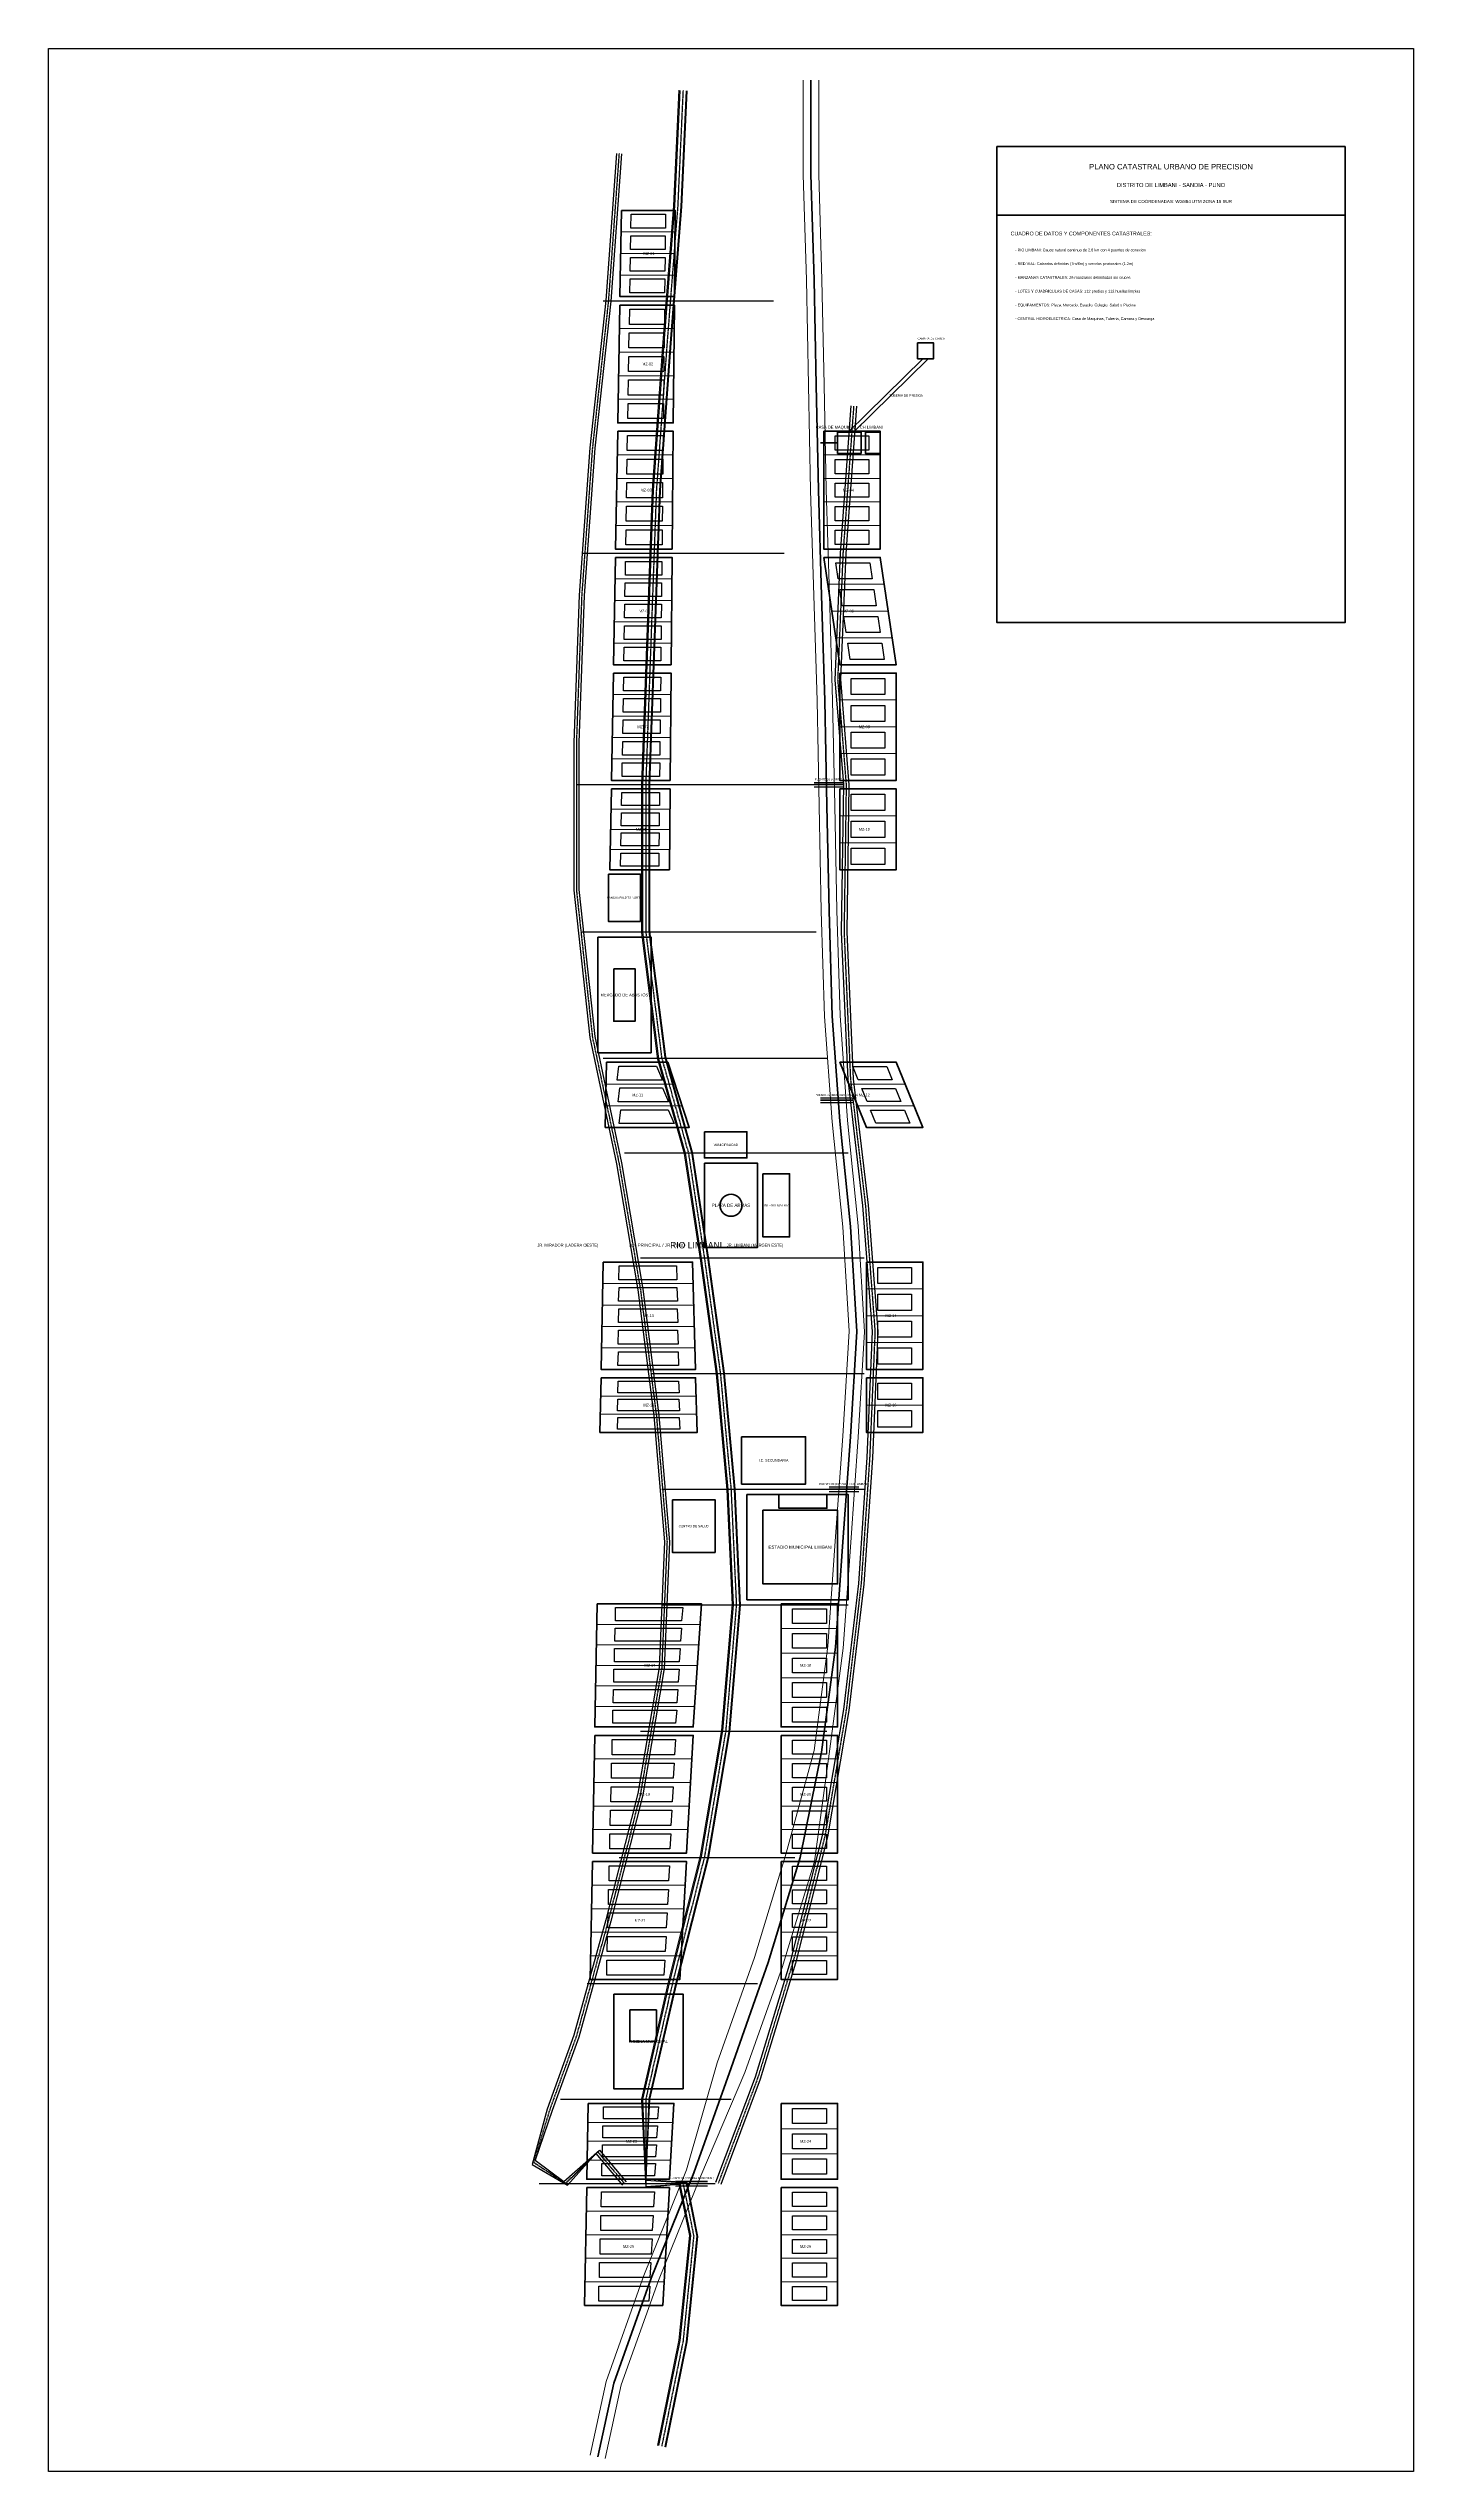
# Model space of a CAD drawing. Header units: metres. Extents: x 424745 to 426235, y 8434410 to 8437057.
import ezdxf
from ezdxf.enums import TextEntityAlignment as Align

# ---------------------------------------------------------------- set-up
doc = ezdxf.new("R2010")
doc.units = ezdxf.units.M
doc.linetypes.add('DASHED', pattern=[1.524, 1.27, -0.254])
for name, color, linetype in [('00_ORTOFOTO_SATELITAL', 7, 'Continuous'), ('03_VIAS_EJES', 8, 'DASHED'), ('13_TEXTOS_ROTULOS', 7, 'Continuous'), ('14_CUADRO_DATOS', 7, 'Continuous')]:
    doc.layers.add(name, color=color, linetype=linetype)
for name, color, linetype, lineweight in [('01_RIO_LIMBANI_CAUCE', 140, 'Continuous', 35), ('01_RIO_LIMBANI_ORILLAS', 140, 'Continuous', 20), ('02_PUENTES_VEHICULARES', 1, 'Continuous', 40), ('03_VIAS_CALZADA', 7, 'Continuous', 25), ('03_VIAS_VEREDAS', 8, 'Continuous', 15), ('04_MANZANAS_LINDEROS', 6, 'Continuous', 35), ('05_LOTES_PREDIALES', 7, 'Continuous', 15), ('06_HUELLAS_CASAS', 4, 'Continuous', 25), ('07_EQUIPAMIENTO_PLAZA', 3, 'Continuous', 40), ('08_EQUIPAMIENTO_MERCADO', 4, 'Continuous', 40), ('09_EQUIPAMIENTO_ESTADIO', 5, 'Continuous', 40), ('10_EQUIPAMIENTO_PISCINA', 30, 'Continuous', 40), ('11_EQUIPAMIENTO_CIVICO', 2, 'Continuous', 40), ('12_CENTRAL_HIDROELECTRICA', 1, 'Continuous', 40)]:
    doc.layers.add(name, color=color, linetype=linetype, lineweight=lineweight)
picture_1 = doc.add_image_def('image1.jpg', size_in_pixel=(1280, 2304))

msp = doc.modelspace()

# ---------------------------------------------------------------- linework, layer by layer
at = {"layer": '01_RIO_LIMBANI_CAUCE'}
msp.add_lwpolyline([(425577.03, 8437022.68), (425577.03, 8436919.29), (425580.53, 8436804.42), (425582.85, 8436689.54), (425585.18, 8436574.67), (425588.67, 8436459.8), (425592.17, 8436344.92), (425594.49, 8436230.05), (425596.82, 8436115.18), (425600.31, 8436000.3), (425608.46, 8435885.43), (425620.1, 8435770.55), (425627.09, 8435655.68), (425620.1, 8435540.81), (425611.95, 8435425.93), (425603.81, 8435311.06), (425588.67, 8435196.19), (425565.39, 8435081.31), (425530.47, 8434966.44), (425489.73, 8434851.56), (425448.99, 8434736.69), (425402.43, 8434621.82), (425361.68, 8434506.94), (425344.22, 8434426.53)], dxfattribs=at)
at = {"layer": '01_RIO_LIMBANI_ORILLAS'}
for points in [[(425568.53, 8437022.68), (425568.53, 8436919.03), (425572.03, 8436804.25), (425574.35, 8436689.37), (425576.68, 8436574.41), (425580.17, 8436459.54), (425583.67, 8436344.75), (425585.99, 8436229.88), (425588.32, 8436114.92), (425591.83, 8435999.7), (425600, 8435884.57), (425611.62, 8435770.03), (425618.61, 8435656.2), (425611.62, 8435541.41), (425603.47, 8435426.53), (425595.38, 8435312.17), (425580.34, 8435197.88), (425550.08, 8435085.96), (425515.39, 8434971.79), (425474.65, 8434856.91), (425441.11, 8434739.88), (425394.42, 8434624.66), (425353.37, 8434508.74), (425335.91, 8434428.33)], [(425585.53, 8437022.68), (425585.53, 8436919.55), (425589.03, 8436804.59), (425591.35, 8436689.71), (425593.68, 8436574.93), (425597.17, 8436460.06), (425600.67, 8436345.09), (425602.99, 8436230.22), (425605.32, 8436115.44), (425608.79, 8436000.9), (425616.92, 8435886.29), (425628.58, 8435771.07), (425635.57, 8435655.16), (425628.58, 8435540.21), (425620.43, 8435425.33), (425612.24, 8435309.95), (425597, 8435194.5), (425580.7, 8435076.66), (425545.55, 8434961.09), (425504.81, 8434846.21), (425456.87, 8434733.5), (425410.44, 8434618.98), (425369.99, 8434505.14), (425352.53, 8434424.73)]]:
    msp.add_lwpolyline(points, dxfattribs=at)
at = {"layer": '02_PUENTES_VEHICULARES', "lineweight": 25}
for p, q in [((425580.53, 8436255.52), (425611.95, 8436255.52)), ((425580.53, 8436250.52), (425611.95, 8436250.52)), ((425587.51, 8435910.9), (425622.43, 8435910.9)), ((425587.51, 8435905.9), (425622.43, 8435905.9)), ((425596.82, 8435485.87), (425629.42, 8435485.87)), ((425596.82, 8435480.87), (425629.42, 8435480.87)), ((425429.2, 8434727.7), (425464.12, 8434727.7)), ((425429.2, 8434722.7), (425464.12, 8434722.7))]:
    msp.add_line(p, q, dxfattribs=at)
at = {"layer": '02_PUENTES_VEHICULARES', "lineweight": 50}
for p, q in [((425580.53, 8436253.02), (425611.95, 8436253.02)), ((425587.51, 8435908.4), (425622.43, 8435908.4)), ((425596.82, 8435483.37), (425629.42, 8435483.37)), ((425429.2, 8434725.2), (425464.12, 8434725.2))]:
    msp.add_line(p, q, dxfattribs=at)
at = {"layer": '03_VIAS_CALZADA'}
for p, q in [((425350.04, 8436781.44), (425536.29, 8436781.44)), ((425326.76, 8436505.75), (425547.93, 8436505.75)), ((425320.94, 8436253.02), (425611.95, 8436253.02)), ((425326.76, 8436092.2), (425582.85, 8436092.2)), ((425350.04, 8435954.35), (425594.49, 8435954.35)), ((425373.33, 8435850.97), (425617.78, 8435850.97)), ((425390.79, 8435736.09), (425635.24, 8435736.09)), ((425402.43, 8435609.73), (425635.24, 8435609.73)), ((425414.07, 8435483.37), (425635.24, 8435483.37)), ((425414.07, 8435357.01), (425617.78, 8435357.01)), ((425390.79, 8435219.16), (425594.49, 8435219.16)), ((425367.51, 8435081.31), (425559.57, 8435081.31)), ((425332.58, 8434943.46), (425518.83, 8434943.46)), ((425303.48, 8434817.1), (425489.73, 8434817.1)), ((425280.2, 8434725.2), (425472.27, 8434725.2))]:
    msp.add_line(p, q, dxfattribs=at)
for points in [[(425433.85, 8437011.35), (425428.04, 8436885.1), (425416.4, 8436735.74), (425404.75, 8436574.8), (425398.93, 8436413.98), (425393.11, 8436253.02), (425393.14, 8436091.76), (425410.7, 8435953.4), (425439.71, 8435850.44), (425457.16, 8435735.61), (425474.6, 8435609.41), (425486.23, 8435483.21), (425492.06, 8435357.3), (425480.46, 8435219.74), (425457.24, 8435082.17), (425422.3, 8434944.25), (425393.11, 8434817.1), (425396.61, 8434721.7), (425433.92, 8434724.5), (425445.51, 8434668.12), (425433.92, 8434553.59), (425410.64, 8434438.72)], [(425440.85, 8437011.03), (425435.02, 8436884.56), (425423.38, 8436735.24), (425411.75, 8436574.54), (425405.93, 8436413.72), (425400.11, 8436253.02), (425400.08, 8436092.64), (425417.44, 8435955.3), (425446.63, 8435851.5), (425464.1, 8435736.57), (425481.58, 8435610.05), (425493.23, 8435483.53), (425499.04, 8435356.72), (425487.36, 8435218.58), (425464.02, 8435080.45), (425429.12, 8434942.67), (425400.11, 8434817.1), (425396.61, 8434728.7), (425440.78, 8434725.9), (425452.47, 8434667.42), (425440.78, 8434552.19), (425417.5, 8434437.32)], [(425364.72, 8436942.47), (425353.08, 8436781.74), (425335.61, 8436620.82), (425323.96, 8436459.9), (425318.14, 8436298.97), (425318.16, 8436137.85), (425335.66, 8435976.75), (425364.75, 8435839.01), (425388.01, 8435701.28), (425405.46, 8435563.54), (425417.09, 8435426.05), (425411.31, 8435288.56), (425388.08, 8435150.93), (425353.16, 8435013.14), (425318.31, 8434886.98), (425289.16, 8434806.43), (425272.84, 8434745.84), (425311.27, 8434723.21), (425342.08, 8434757.86), (425371.19, 8434723.39)], [(425370.3, 8436942.07), (425358.64, 8436781.14), (425341.19, 8436620.42), (425329.56, 8436459.7), (425323.74, 8436298.97), (425323.72, 8436138.45), (425341.14, 8435977.91), (425370.27, 8435839.95), (425393.57, 8435701.98), (425411.04, 8435564.02), (425422.69, 8435425.81), (425416.83, 8435287.62), (425393.5, 8435149.55), (425358.56, 8435011.64), (425323.57, 8434885.08), (425294.52, 8434804.81), (425275.92, 8434750.52), (425307.33, 8434727.19), (425346.36, 8434761.48), (425375.47, 8434727.01)], [(425620.61, 8436666.79), (425608.95, 8436505.88), (425603.14, 8436367.66), (425612.45, 8436253.06), (425610.12, 8436092.07), (425617.12, 8435931.03), (425633.41, 8435793.3), (425643.88, 8435655.81), (425638.07, 8435518.03), (425628.76, 8435380.33), (425612.49, 8435242.64), (425589.26, 8435105.03), (425554.37, 8434967.31), (425516.02, 8434841.13), (425472.95, 8434726.25)], [(425626.59, 8436666.35), (425614.95, 8436505.62), (425609.12, 8436368.14), (425618.45, 8436252.98), (425616.12, 8436092.33), (425623.08, 8435931.73), (425639.39, 8435793.76), (425649.88, 8435655.55), (425644.05, 8435517.63), (425634.72, 8435379.63), (425618.41, 8435241.64), (425595.08, 8435103.55), (425560.11, 8434965.57), (425521.64, 8434839.03), (425478.57, 8434724.15)]]:
    msp.add_lwpolyline(points, dxfattribs=at)
at = {"layer": '03_VIAS_EJES'}
for points in [[(425437.35, 8437011.19), (425431.53, 8436884.83), (425419.89, 8436735.49), (425408.25, 8436574.67), (425402.43, 8436413.85), (425396.61, 8436253.02), (425396.61, 8436092.2), (425414.07, 8435954.35), (425443.17, 8435850.97), (425460.63, 8435736.09), (425478.09, 8435609.73), (425489.73, 8435483.37), (425495.55, 8435357.01), (425483.91, 8435219.16), (425460.63, 8435081.31), (425425.71, 8434943.46), (425396.61, 8434817.1), (425396.61, 8434725.2), (425437.35, 8434725.2), (425448.99, 8434667.77), (425437.35, 8434552.89), (425414.07, 8434438.02)], [(425367.51, 8436942.27), (425355.86, 8436781.44), (425338.4, 8436620.62), (425326.76, 8436459.8), (425320.94, 8436298.97), (425320.94, 8436138.15), (425338.4, 8435977.33), (425367.51, 8435839.48), (425390.79, 8435701.63), (425408.25, 8435563.78), (425419.89, 8435425.93), (425414.07, 8435288.09), (425390.79, 8435150.24), (425355.86, 8435012.39), (425320.94, 8434886.03), (425291.84, 8434805.62), (425274.38, 8434748.18), (425309.3, 8434725.2), (425344.22, 8434759.67), (425373.33, 8434725.2)], [(425623.6, 8436666.57), (425611.95, 8436505.75), (425606.13, 8436367.9), (425615.45, 8436253.02), (425613.12, 8436092.2), (425620.1, 8435931.38), (425636.4, 8435793.53), (425646.88, 8435655.68), (425641.06, 8435517.83), (425631.74, 8435379.98), (425615.45, 8435242.14), (425592.17, 8435104.29), (425557.24, 8434966.44), (425518.83, 8434840.08), (425475.76, 8434725.2)]]:
    msp.add_lwpolyline(points, dxfattribs=at)
at = {"layer": '03_VIAS_VEREDAS'}
for points in [[(425432.65, 8437011.41), (425426.84, 8436885.2), (425415.2, 8436735.83), (425403.55, 8436574.84), (425397.73, 8436414.02), (425391.91, 8436253.02), (425391.95, 8436091.61), (425409.55, 8435953.08), (425438.52, 8435850.26), (425455.97, 8435735.45), (425473.41, 8435609.3), (425485.03, 8435483.15), (425490.87, 8435357.41), (425479.28, 8435219.94), (425456.07, 8435082.46), (425421.13, 8434944.51), (425391.91, 8434817.1), (425396.61, 8434720.5), (425432.74, 8434724.27), (425444.31, 8434668.24), (425432.74, 8434553.82), (425409.46, 8434438.95)], [(425442.05, 8437010.97), (425436.22, 8436884.46), (425424.58, 8436735.15), (425412.95, 8436574.5), (425407.13, 8436413.68), (425401.31, 8436253.02), (425401.27, 8436092.79), (425418.59, 8435955.62), (425447.82, 8435851.68), (425465.29, 8435736.73), (425482.77, 8435610.16), (425494.43, 8435483.59), (425500.23, 8435356.61), (425488.54, 8435218.38), (425465.19, 8435080.16), (425430.29, 8434942.41), (425401.31, 8434817.1), (425396.61, 8434729.9), (425441.96, 8434726.13), (425453.67, 8434667.3), (425441.96, 8434551.96), (425418.68, 8434437.09)]]:
    msp.add_lwpolyline(points, dxfattribs=at)
at = {"layer": '04_MANZANAS_LINDEROS'}
for points in [[(425370.29, 8436880.23), (425428.85, 8436880.23), (425427.94, 8436786.04), (425368.48, 8436786.04)], [(425368.48, 8436776.85), (425427.94, 8436776.85), (425426.73, 8436648.19), (425366.05, 8436648.19)], [(425366.05, 8436639), (425426.73, 8436639), (425425.51, 8436510.34), (425363.62, 8436510.34)], [(425591, 8436639), (425652.7, 8436639), (425652.7, 8436510.34), (425591, 8436510.34)], [(425363.62, 8436501.15), (425425.51, 8436501.15), (425424.4, 8436383.98), (425361.4, 8436383.98)], [(425591, 8436501.15), (425652.7, 8436501.15), (425670.16, 8436383.98), (425608.46, 8436383.98)], [(425361.4, 8436374.79), (425424.4, 8436374.79), (425423.29, 8436257.62), (425359.18, 8436257.62)], [(425608.46, 8436374.79), (425670.16, 8436374.79), (425670.16, 8436257.62), (425608.46, 8436257.62)], [(425359.18, 8436248.43), (425423.29, 8436248.43), (425422.43, 8436159.98), (425357.46, 8436159.98)], [(425608.46, 8436248.43), (425670.16, 8436248.43), (425670.16, 8436159.98), (425608.46, 8436159.98)], [(425353.92, 8435949.76), (425420.66, 8435949.76), (425444.13, 8435878.54), (425352.51, 8435878.54)], [(425608.46, 8435949.76), (425670.16, 8435949.76), (425699.26, 8435878.54), (425637.56, 8435878.54)], [(425350.08, 8435731.5), (425447.76, 8435731.5), (425451.1, 8435614.33), (425347.86, 8435614.33)], [(425637.56, 8435731.5), (425699.26, 8435731.5), (425699.26, 8435614.33), (425637.56, 8435614.33)], [(425347.86, 8435605.14), (425451.1, 8435605.14), (425452.92, 8435545.4), (425346.65, 8435545.4)], [(425637.56, 8435605.14), (425699.26, 8435605.14), (425699.26, 8435545.4), (425637.56, 8435545.4)], [(425343.52, 8435358.16), (425457.62, 8435358.16), (425448.6, 8435223.76), (425340.99, 8435223.76)], [(425544.44, 8435358.16), (425606.13, 8435358.16), (425606.13, 8435223.76), (425544.44, 8435223.76)], [(425340.99, 8435214.57), (425448.6, 8435214.57), (425441.33, 8435085.91), (425338.57, 8435085.91)], [(425544.44, 8435214.57), (425606.13, 8435214.57), (425606.13, 8435085.91), (425544.44, 8435085.91)], [(425338.57, 8435076.72), (425441.33, 8435076.72), (425434.05, 8434948.06), (425336.14, 8434948.06)], [(425544.44, 8435076.72), (425606.13, 8435076.72), (425606.13, 8434948.06), (425544.44, 8434948.06)], [(425333.92, 8434812.51), (425427.38, 8434812.51), (425422.53, 8434729.8), (425332.3, 8434729.8)], [(425544.44, 8434812.51), (425606.13, 8434812.51), (425606.13, 8434729.8), (425544.44, 8434729.8)], [(425332.3, 8434720.61), (425422.53, 8434720.61), (425415.26, 8434591.95), (425329.88, 8434591.95)], [(425544.44, 8434720.61), (425606.13, 8434720.61), (425606.13, 8434591.95), (425544.44, 8434591.95)]]:
    msp.add_lwpolyline(points, close=True, dxfattribs=at)
at = {"layer": '05_LOTES_PREDIALES'}
for points in [[(425370.29, 8436880.23), (425428.85, 8436880.23), (425428.62, 8436856.69), (425369.84, 8436856.69)], [(425369.84, 8436856.69), (425428.62, 8436856.69), (425428.39, 8436833.14), (425369.38, 8436833.14)], [(425369.38, 8436833.14), (425428.39, 8436833.14), (425428.17, 8436809.59), (425368.93, 8436809.59)], [(425368.93, 8436809.59), (425428.17, 8436809.59), (425427.94, 8436786.04), (425368.48, 8436786.04)], [(425368.48, 8436776.85), (425427.94, 8436776.85), (425427.7, 8436751.12), (425367.99, 8436751.12)], [(425367.99, 8436751.12), (425427.7, 8436751.12), (425427.45, 8436725.38), (425367.51, 8436725.38)], [(425367.51, 8436725.38), (425427.45, 8436725.38), (425427.21, 8436699.65), (425367.02, 8436699.65)], [(425367.02, 8436699.65), (425427.21, 8436699.65), (425426.97, 8436673.92), (425366.54, 8436673.92)], [(425366.54, 8436673.92), (425426.97, 8436673.92), (425426.73, 8436648.19), (425366.05, 8436648.19)], [(425366.05, 8436639), (425426.73, 8436639), (425426.48, 8436613.27), (425365.57, 8436613.27)], [(425591, 8436639), (425652.7, 8436639), (425652.7, 8436613.27), (425591, 8436613.27)], [(425365.57, 8436613.27), (425426.48, 8436613.27), (425426.24, 8436587.54), (425365.08, 8436587.54)], [(425591, 8436613.27), (425652.7, 8436613.27), (425652.7, 8436587.54), (425591, 8436587.54)], [(425365.08, 8436587.54), (425426.24, 8436587.54), (425426, 8436561.8), (425364.59, 8436561.8)], [(425591, 8436587.54), (425652.7, 8436587.54), (425652.7, 8436561.8), (425591, 8436561.8)], [(425364.59, 8436561.8), (425426, 8436561.8), (425425.76, 8436536.07), (425364.11, 8436536.07)], [(425591, 8436561.8), (425652.7, 8436561.8), (425652.7, 8436536.07), (425591, 8436536.07)], [(425364.11, 8436536.07), (425425.76, 8436536.07), (425425.51, 8436510.34), (425363.62, 8436510.34)], [(425591, 8436536.07), (425652.7, 8436536.07), (425652.7, 8436510.34), (425591, 8436510.34)], [(425363.62, 8436501.15), (425425.51, 8436501.15), (425425.29, 8436477.72), (425363.18, 8436477.72)], [(425591, 8436501.15), (425652.7, 8436501.15), (425657.06, 8436471.86), (425595.37, 8436471.86)], [(425363.18, 8436477.72), (425425.29, 8436477.72), (425425.07, 8436454.28), (425362.74, 8436454.28)], [(425595.37, 8436471.86), (425657.06, 8436471.86), (425661.43, 8436442.57), (425599.73, 8436442.57)], [(425362.29, 8436430.85), (425424.85, 8436430.85), (425424.62, 8436407.41), (425361.85, 8436407.41)], [(425362.74, 8436454.28), (425425.07, 8436454.28), (425424.85, 8436430.85), (425362.29, 8436430.85)], [(425599.73, 8436442.57), (425661.43, 8436442.57), (425665.79, 8436413.27), (425604.1, 8436413.27)], [(425361.85, 8436407.41), (425424.62, 8436407.41), (425424.4, 8436383.98), (425361.4, 8436383.98)], [(425604.1, 8436413.27), (425665.79, 8436413.27), (425670.16, 8436383.98), (425608.46, 8436383.98)], [(425360.96, 8436351.36), (425424.18, 8436351.36), (425423.96, 8436327.92), (425360.51, 8436327.92)], [(425361.4, 8436374.79), (425424.4, 8436374.79), (425424.18, 8436351.36), (425360.96, 8436351.36)], [(425608.46, 8436374.79), (425670.16, 8436374.79), (425670.16, 8436345.5), (425608.46, 8436345.5)], [(425360.51, 8436327.92), (425423.96, 8436327.92), (425423.74, 8436304.49), (425360.07, 8436304.49)], [(425608.46, 8436345.5), (425670.16, 8436345.5), (425670.16, 8436316.2), (425608.46, 8436316.2)], [(425360.07, 8436304.49), (425423.74, 8436304.49), (425423.51, 8436281.05), (425359.62, 8436281.05)], [(425608.46, 8436316.2), (425670.16, 8436316.2), (425670.16, 8436286.91), (425608.46, 8436286.91)], [(425359.62, 8436281.05), (425423.51, 8436281.05), (425423.29, 8436257.62), (425359.18, 8436257.62)], [(425608.46, 8436286.91), (425670.16, 8436286.91), (425670.16, 8436257.62), (425608.46, 8436257.62)], [(425359.18, 8436248.43), (425423.29, 8436248.43), (425423.08, 8436226.32), (425358.75, 8436226.32)], [(425608.46, 8436248.43), (425670.16, 8436248.43), (425670.16, 8436218.94), (425608.46, 8436218.94)], [(425358.75, 8436226.32), (425423.08, 8436226.32), (425422.86, 8436204.2), (425358.32, 8436204.2)], [(425608.46, 8436218.94), (425670.16, 8436218.94), (425670.16, 8436189.46), (425608.46, 8436189.46)], [(425358.32, 8436204.2), (425422.86, 8436204.2), (425422.65, 8436182.09), (425357.89, 8436182.09)], [(425357.89, 8436182.09), (425422.65, 8436182.09), (425422.43, 8436159.98), (425357.46, 8436159.98)], [(425608.46, 8436189.46), (425670.16, 8436189.46), (425670.16, 8436159.98), (425608.46, 8436159.98)], [(425353.92, 8435949.76), (425420.66, 8435949.76), (425428.48, 8435926.02), (425353.45, 8435926.02)], [(425608.46, 8435949.76), (425670.16, 8435949.76), (425679.86, 8435926.02), (425618.16, 8435926.02)], [(425352.98, 8435902.28), (425436.31, 8435902.28), (425444.13, 8435878.54), (425352.51, 8435878.54)], [(425353.45, 8435926.02), (425428.48, 8435926.02), (425436.31, 8435902.28), (425352.98, 8435902.28)], [(425618.16, 8435926.02), (425679.86, 8435926.02), (425689.56, 8435902.28), (425627.86, 8435902.28)], [(425627.86, 8435902.28), (425689.56, 8435902.28), (425699.26, 8435878.54), (425637.56, 8435878.54)], [(425350.08, 8435731.5), (425447.76, 8435731.5), (425448.43, 8435708.06), (425349.64, 8435708.06)], [(425637.56, 8435731.5), (425699.26, 8435731.5), (425699.26, 8435702.2), (425637.56, 8435702.2)], [(425349.64, 8435708.06), (425448.43, 8435708.06), (425449.1, 8435684.63), (425349.2, 8435684.63)], [(425637.56, 8435702.2), (425699.26, 8435702.2), (425699.26, 8435672.91), (425637.56, 8435672.91)], [(425349.2, 8435684.63), (425449.1, 8435684.63), (425449.76, 8435661.19), (425348.75, 8435661.19)], [(425637.56, 8435672.91), (425699.26, 8435672.91), (425699.26, 8435643.62), (425637.56, 8435643.62)], [(425348.31, 8435637.76), (425450.43, 8435637.76), (425451.1, 8435614.33), (425347.86, 8435614.33)], [(425348.75, 8435661.19), (425449.76, 8435661.19), (425450.43, 8435637.76), (425348.31, 8435637.76)], [(425637.56, 8435643.62), (425699.26, 8435643.62), (425699.26, 8435614.33), (425637.56, 8435614.33)], [(425347.46, 8435585.23), (425451.7, 8435585.23), (425452.31, 8435565.31), (425347.05, 8435565.31)], [(425347.86, 8435605.14), (425451.1, 8435605.14), (425451.7, 8435585.23), (425347.46, 8435585.23)], [(425637.56, 8435605.14), (425699.26, 8435605.14), (425699.26, 8435575.27), (425637.56, 8435575.27)], [(425347.05, 8435565.31), (425452.31, 8435565.31), (425452.92, 8435545.4), (425346.65, 8435545.4)], [(425637.56, 8435575.27), (425699.26, 8435575.27), (425699.26, 8435545.4), (425637.56, 8435545.4)], [(425343.52, 8435358.16), (425457.62, 8435358.16), (425456.11, 8435335.76), (425343.1, 8435335.76)], [(425544.44, 8435358.16), (425606.13, 8435358.16), (425606.13, 8435331.28), (425544.44, 8435331.28)], [(425343.1, 8435335.76), (425456.11, 8435335.76), (425454.61, 8435313.36), (425342.67, 8435313.36)], [(425544.44, 8435331.28), (425606.13, 8435331.28), (425606.13, 8435304.4), (425544.44, 8435304.4)], [(425342.67, 8435313.36), (425454.61, 8435313.36), (425453.11, 8435290.96), (425342.25, 8435290.96)], [(425544.44, 8435304.4), (425606.13, 8435304.4), (425606.13, 8435277.52), (425544.44, 8435277.52)], [(425341.83, 8435268.56), (425451.61, 8435268.56), (425450.1, 8435246.16), (425341.41, 8435246.16)], [(425342.25, 8435290.96), (425453.11, 8435290.96), (425451.61, 8435268.56), (425341.83, 8435268.56)], [(425544.44, 8435277.52), (425606.13, 8435277.52), (425606.13, 8435250.64), (425544.44, 8435250.64)], [(425341.41, 8435246.16), (425450.1, 8435246.16), (425448.6, 8435223.76), (425340.99, 8435223.76)], [(425544.44, 8435250.64), (425606.13, 8435250.64), (425606.13, 8435223.76), (425544.44, 8435223.76)], [(425340.99, 8435214.57), (425448.6, 8435214.57), (425447.15, 8435188.83), (425340.51, 8435188.83)], [(425544.44, 8435214.57), (425606.13, 8435214.57), (425606.13, 8435188.83), (425544.44, 8435188.83)], [(425340.51, 8435188.83), (425447.15, 8435188.83), (425445.69, 8435163.1), (425340.02, 8435163.1)], [(425544.44, 8435188.83), (425606.13, 8435188.83), (425606.13, 8435163.1), (425544.44, 8435163.1)], [(425340.02, 8435163.1), (425445.69, 8435163.1), (425444.24, 8435137.37), (425339.54, 8435137.37)], [(425544.44, 8435163.1), (425606.13, 8435163.1), (425606.13, 8435137.37), (425544.44, 8435137.37)], [(425339.54, 8435137.37), (425444.24, 8435137.37), (425442.78, 8435111.64), (425339.05, 8435111.64)], [(425544.44, 8435137.37), (425606.13, 8435137.37), (425606.13, 8435111.64), (425544.44, 8435111.64)], [(425339.05, 8435111.64), (425442.78, 8435111.64), (425441.33, 8435085.91), (425338.57, 8435085.91)], [(425544.44, 8435111.64), (425606.13, 8435111.64), (425606.13, 8435085.91), (425544.44, 8435085.91)], [(425338.57, 8435076.72), (425441.33, 8435076.72), (425439.87, 8435050.99), (425338.08, 8435050.99)], [(425544.44, 8435076.72), (425606.13, 8435076.72), (425606.13, 8435050.99), (425544.44, 8435050.99)], [(425338.08, 8435050.99), (425439.87, 8435050.99), (425438.41, 8435025.25), (425337.6, 8435025.25)], [(425544.44, 8435050.99), (425606.13, 8435050.99), (425606.13, 8435025.25), (425544.44, 8435025.25)], [(425337.6, 8435025.25), (425438.41, 8435025.25), (425436.96, 8434999.52), (425337.11, 8434999.52)], [(425544.44, 8435025.25), (425606.13, 8435025.25), (425606.13, 8434999.52), (425544.44, 8434999.52)], [(425337.11, 8434999.52), (425436.96, 8434999.52), (425435.5, 8434973.79), (425336.63, 8434973.79)], [(425544.44, 8434999.52), (425606.13, 8434999.52), (425606.13, 8434973.79), (425544.44, 8434973.79)], [(425336.63, 8434973.79), (425435.5, 8434973.79), (425434.05, 8434948.06), (425336.14, 8434948.06)], [(425544.44, 8434973.79), (425606.13, 8434973.79), (425606.13, 8434948.06), (425544.44, 8434948.06)], [(425333.51, 8434791.83), (425426.17, 8434791.83), (425424.96, 8434771.15), (425333.11, 8434771.15)], [(425333.92, 8434812.51), (425427.38, 8434812.51), (425426.17, 8434791.83), (425333.51, 8434791.83)], [(425544.44, 8434812.51), (425606.13, 8434812.51), (425606.13, 8434784.94), (425544.44, 8434784.94)], [(425333.11, 8434771.15), (425424.96, 8434771.15), (425423.74, 8434750.48), (425332.7, 8434750.48)], [(425544.44, 8434784.94), (425606.13, 8434784.94), (425606.13, 8434757.37), (425544.44, 8434757.37)], [(425332.7, 8434750.48), (425423.74, 8434750.48), (425422.53, 8434729.8), (425332.3, 8434729.8)], [(425544.44, 8434757.37), (425606.13, 8434757.37), (425606.13, 8434729.8), (425544.44, 8434729.8)], [(425332.3, 8434720.61), (425422.53, 8434720.61), (425421.08, 8434694.88), (425331.82, 8434694.88)], [(425544.44, 8434720.61), (425606.13, 8434720.61), (425606.13, 8434694.88), (425544.44, 8434694.88)], [(425331.82, 8434694.88), (425421.08, 8434694.88), (425419.62, 8434669.15), (425331.33, 8434669.15)], [(425544.44, 8434694.88), (425606.13, 8434694.88), (425606.13, 8434669.15), (425544.44, 8434669.15)], [(425331.33, 8434669.15), (425419.62, 8434669.15), (425418.17, 8434643.41), (425330.85, 8434643.41)], [(425544.44, 8434669.15), (425606.13, 8434669.15), (425606.13, 8434643.41), (425544.44, 8434643.41)], [(425330.85, 8434643.41), (425418.17, 8434643.41), (425416.71, 8434617.68), (425330.36, 8434617.68)], [(425544.44, 8434643.41), (425606.13, 8434643.41), (425606.13, 8434617.68), (425544.44, 8434617.68)], [(425330.36, 8434617.68), (425416.71, 8434617.68), (425415.26, 8434591.95), (425329.88, 8434591.95)], [(425544.44, 8434617.68), (425606.13, 8434617.68), (425606.13, 8434591.95), (425544.44, 8434591.95)]]:
    msp.add_lwpolyline(points, close=True, dxfattribs=at)
at = {"layer": '06_HUELLAS_CASAS'}
for points in [[(425380.79, 8436876), (425418.23, 8436876), (425418.12, 8436860.92), (425380.46, 8436860.92)], [(425379.97, 8436828.9), (425417.69, 8436828.9), (425417.59, 8436813.83), (425379.63, 8436813.83)], [(425380.38, 8436852.45), (425417.96, 8436852.45), (425417.85, 8436837.38), (425380.05, 8436837.38)], [(425379.55, 8436805.35), (425417.42, 8436805.35), (425417.32, 8436790.28), (425379.22, 8436790.28)], [(425379.13, 8436772.22), (425417.15, 8436772.22), (425417.04, 8436755.75), (425378.78, 8436755.75)], [(425378.69, 8436746.48), (425416.86, 8436746.48), (425416.75, 8436730.02), (425378.34, 8436730.02)], [(425377.81, 8436695.02), (425416.29, 8436695.02), (425416.18, 8436678.55), (425377.46, 8436678.55)], [(425378.25, 8436720.75), (425416.58, 8436720.75), (425416.46, 8436704.28), (425377.9, 8436704.28)], [(425377.37, 8436669.29), (425416, 8436669.29), (425415.89, 8436652.82), (425377.02, 8436652.82)], [(425376.93, 8436634.37), (425415.72, 8436634.37), (425415.61, 8436617.9), (425376.57, 8436617.9)], [(425603.34, 8436633.85), (425640.36, 8436633.85), (425640.36, 8436618.41), (425603.34, 8436618.41)], [(425376.49, 8436608.64), (425415.43, 8436608.64), (425415.32, 8436592.17), (425376.13, 8436592.17)], [(425603.34, 8436608.12), (425640.36, 8436608.12), (425640.36, 8436592.68), (425603.34, 8436592.68)], [(425376.05, 8436582.9), (425415.14, 8436582.9), (425415.03, 8436566.44), (425375.69, 8436566.44)], [(425603.34, 8436582.39), (425640.36, 8436582.39), (425640.36, 8436566.95), (425603.34, 8436566.95)], [(425375.6, 8436557.17), (425414.86, 8436557.17), (425414.75, 8436540.7), (425375.25, 8436540.7)], [(425603.34, 8436556.66), (425640.36, 8436556.66), (425640.36, 8436541.22), (425603.34, 8436541.22)], [(425375.16, 8436531.44), (425414.57, 8436531.44), (425414.46, 8436514.97), (425374.81, 8436514.97)], [(425603.34, 8436530.93), (425640.36, 8436530.93), (425640.36, 8436515.49), (425603.34, 8436515.49)], [(425374.72, 8436496.93), (425414.29, 8436496.93), (425414.19, 8436481.94), (425374.4, 8436481.94)], [(425604.21, 8436495.29), (425641.23, 8436495.29), (425643.85, 8436477.72), (425606.83, 8436477.72)], [(425374.32, 8436473.5), (425414.03, 8436473.5), (425413.93, 8436458.5), (425374, 8436458.5)], [(425608.58, 8436466), (425645.6, 8436466), (425648.21, 8436448.42), (425611.2, 8436448.42)], [(425373.92, 8436450.06), (425413.77, 8436450.06), (425413.67, 8436435.07), (425373.59, 8436435.07)], [(425612.94, 8436436.71), (425649.96, 8436436.71), (425652.58, 8436419.13), (425615.56, 8436419.13)], [(425373.51, 8436426.63), (425413.51, 8436426.63), (425413.4, 8436411.63), (425373.19, 8436411.63)], [(425617.31, 8436407.41), (425654.33, 8436407.41), (425656.95, 8436389.84), (425619.93, 8436389.84)], [(425373.11, 8436403.2), (425413.24, 8436403.2), (425413.14, 8436388.2), (425372.78, 8436388.2)], [(425372.7, 8436370.57), (425412.98, 8436370.57), (425412.88, 8436355.57), (425372.38, 8436355.57)], [(425620.8, 8436368.93), (425657.82, 8436368.93), (425657.82, 8436351.36), (425620.8, 8436351.36)], [(425372.3, 8436347.14), (425412.72, 8436347.14), (425412.62, 8436332.14), (425371.97, 8436332.14)], [(425620.8, 8436339.64), (425657.82, 8436339.64), (425657.82, 8436322.06), (425620.8, 8436322.06)], [(425371.49, 8436300.27), (425412.19, 8436300.27), (425412.09, 8436285.27), (425371.16, 8436285.27)], [(425371.89, 8436323.7), (425412.46, 8436323.7), (425412.35, 8436308.71), (425371.57, 8436308.71)], [(425620.8, 8436310.35), (425657.82, 8436310.35), (425657.82, 8436292.77), (425620.8, 8436292.77)], [(425371.08, 8436276.84), (425411.93, 8436276.84), (425411.83, 8436261.84), (425370.76, 8436261.84)], [(425620.8, 8436281.05), (425657.82, 8436281.05), (425657.82, 8436263.48), (425620.8, 8436263.48)], [(425370.29, 8436222.34), (425411.42, 8436222.34), (425411.32, 8436208.18), (425369.98, 8436208.18)], [(425370.68, 8436244.45), (425411.67, 8436244.45), (425411.57, 8436230.3), (425370.37, 8436230.3)], [(425620.8, 8436242.53), (425657.82, 8436242.53), (425657.82, 8436224.84), (425620.8, 8436224.84)], [(425369.9, 8436200.22), (425411.17, 8436200.22), (425411.07, 8436186.07), (425369.59, 8436186.07)], [(425620.8, 8436213.05), (425657.82, 8436213.05), (425657.82, 8436195.36), (425620.8, 8436195.36)], [(425369.51, 8436178.11), (425410.91, 8436178.11), (425410.81, 8436163.96), (425369.19, 8436163.96)], [(425620.8, 8436183.56), (425657.82, 8436183.56), (425657.82, 8436165.87), (425620.8, 8436165.87)], [(425367.35, 8435945.48), (425408.57, 8435945.48), (425415.06, 8435930.29), (425365.55, 8435930.29)], [(425622.74, 8435945.01), (425659.76, 8435945.01), (425665.58, 8435930.77), (425628.56, 8435930.77)], [(425368.37, 8435921.74), (425414.89, 8435921.74), (425421.39, 8435906.55), (425366.57, 8435906.55)], [(425632.44, 8435921.27), (425669.46, 8435921.27), (425675.28, 8435907.02), (425638.26, 8435907.02)], [(425369.39, 8435898), (425421.22, 8435898), (425427.72, 8435882.81), (425367.59, 8435882.81)], [(425642.14, 8435897.53), (425679.16, 8435897.53), (425684.98, 8435883.28), (425647.96, 8435883.28)], [(425367.79, 8435727.28), (425430.1, 8435727.28), (425430.73, 8435712.28), (425367.3, 8435712.28)], [(425649.9, 8435725.64), (425686.92, 8435725.64), (425686.92, 8435708.06), (425649.9, 8435708.06)], [(425367.54, 8435703.85), (425430.57, 8435703.85), (425431.2, 8435688.85), (425367.06, 8435688.85)], [(425649.9, 8435696.35), (425686.92, 8435696.35), (425686.92, 8435678.77), (425649.9, 8435678.77)], [(425367.3, 8435680.41), (425431.04, 8435680.41), (425431.66, 8435665.41), (425366.81, 8435665.41)], [(425649.9, 8435667.05), (425686.92, 8435667.05), (425686.92, 8435649.48), (425649.9, 8435649.48)], [(425367.05, 8435656.98), (425431.5, 8435656.98), (425432.13, 8435641.98), (425366.57, 8435641.98)], [(425649.9, 8435637.76), (425686.92, 8435637.76), (425686.92, 8435620.18), (425649.9, 8435620.18)], [(425366.81, 8435633.54), (425431.97, 8435633.54), (425432.6, 8435618.54), (425366.32, 8435618.54)], [(425366.55, 8435601.55), (425432.44, 8435601.55), (425433.01, 8435588.81), (425366.11, 8435588.81)], [(425649.9, 8435599.16), (425686.92, 8435599.16), (425686.92, 8435581.24), (425649.9, 8435581.24)], [(425366.11, 8435561.73), (425433.29, 8435561.73), (425433.86, 8435548.99), (425365.67, 8435548.99)], [(425366.33, 8435581.64), (425432.87, 8435581.64), (425433.44, 8435568.9), (425365.89, 8435568.9)], [(425649.9, 8435569.3), (425686.92, 8435569.3), (425686.92, 8435551.38), (425649.9, 8435551.38)], [(425363.78, 8435354.13), (425437, 8435354.13), (425435.85, 8435339.79), (425363.71, 8435339.79)], [(425556.78, 8435352.78), (425593.8, 8435352.78), (425593.8, 8435336.65), (425556.78, 8435336.65)], [(425363.17, 8435331.73), (425435.69, 8435331.73), (425434.54, 8435317.39), (425363.09, 8435317.39)], [(425556.78, 8435325.9), (425593.8, 8435325.9), (425593.8, 8435309.77), (425556.78, 8435309.77)], [(425362.55, 8435309.33), (425434.39, 8435309.33), (425433.23, 8435294.99), (425362.48, 8435294.99)], [(425556.78, 8435299.02), (425593.8, 8435299.02), (425593.8, 8435282.89), (425556.78, 8435282.89)], [(425361.94, 8435286.92), (425433.08, 8435286.92), (425431.92, 8435272.59), (425361.86, 8435272.59)], [(425556.78, 8435272.14), (425593.8, 8435272.14), (425593.8, 8435256.01), (425556.78, 8435256.01)], [(425360.71, 8435242.12), (425430.46, 8435242.12), (425429.31, 8435227.79), (425360.63, 8435227.79)], [(425361.32, 8435264.52), (425431.77, 8435264.52), (425430.61, 8435250.19), (425361.25, 8435250.19)], [(425556.78, 8435245.26), (425593.8, 8435245.26), (425593.8, 8435229.13), (425556.78, 8435229.13)], [(425360.1, 8435209.93), (425429.14, 8435209.93), (425428.04, 8435193.47), (425359.96, 8435193.47)], [(425556.78, 8435209.42), (425593.8, 8435209.42), (425593.8, 8435193.98), (425556.78, 8435193.98)], [(425359.44, 8435184.2), (425427.86, 8435184.2), (425426.76, 8435167.73), (425359.3, 8435167.73)], [(425556.78, 8435183.69), (425593.8, 8435183.69), (425593.8, 8435168.25), (425556.78, 8435168.25)], [(425358.78, 8435158.47), (425426.58, 8435158.47), (425425.48, 8435142), (425358.64, 8435142)], [(425556.78, 8435157.96), (425593.8, 8435157.96), (425593.8, 8435142.52), (425556.78, 8435142.52)], [(425357.46, 8435107.01), (425424.02, 8435107.01), (425422.92, 8435090.54), (425357.32, 8435090.54)], [(425358.12, 8435132.74), (425425.3, 8435132.74), (425424.2, 8435116.27), (425357.98, 8435116.27)], [(425556.78, 8435132.22), (425593.8, 8435132.22), (425593.8, 8435116.79), (425556.78, 8435116.79)], [(425556.78, 8435106.49), (425593.8, 8435106.49), (425593.8, 8435091.05), (425556.78, 8435091.05)], [(425356.8, 8435072.09), (425422.74, 8435072.09), (425421.64, 8435055.62), (425356.66, 8435055.62)], [(425556.78, 8435071.57), (425593.8, 8435071.57), (425593.8, 8435056.13), (425556.78, 8435056.13)], [(425356.14, 8435046.35), (425421.46, 8435046.35), (425420.35, 8435029.89), (425356, 8435029.89)], [(425556.78, 8435045.84), (425593.8, 8435045.84), (425593.8, 8435030.4), (425556.78, 8435030.4)], [(425355.48, 8435020.62), (425420.18, 8435020.62), (425419.07, 8435004.15), (425355.35, 8435004.15)], [(425556.78, 8435020.11), (425593.8, 8435020.11), (425593.8, 8435004.67), (425556.78, 8435004.67)], [(425354.82, 8434994.89), (425418.9, 8434994.89), (425417.79, 8434978.42), (425354.69, 8434978.42)], [(425556.78, 8434994.38), (425593.8, 8434994.38), (425593.8, 8434978.94), (425556.78, 8434978.94)], [(425354.16, 8434969.16), (425417.62, 8434969.16), (425416.51, 8434952.69), (425354.03, 8434952.69)], [(425556.78, 8434968.64), (425593.8, 8434968.64), (425593.8, 8434953.21), (425556.78, 8434953.21)], [(425350.52, 8434808.79), (425410.48, 8434808.79), (425409.56, 8434795.55), (425350.41, 8434795.55)], [(425556.78, 8434806.99), (425593.8, 8434806.99), (425593.8, 8434790.45), (425556.78, 8434790.45)], [(425349.42, 8434767.43), (425408.35, 8434767.43), (425407.43, 8434754.2), (425349.31, 8434754.2)], [(425349.97, 8434788.11), (425409.42, 8434788.11), (425408.5, 8434774.88), (425349.86, 8434774.88)], [(425556.78, 8434779.42), (425593.8, 8434779.42), (425593.8, 8434762.88), (425556.78, 8434762.88)], [(425348.87, 8434746.75), (425407.28, 8434746.75), (425406.36, 8434733.52), (425348.76, 8434733.52)], [(425556.78, 8434751.85), (425593.8, 8434751.85), (425593.8, 8434735.31), (425556.78, 8434735.31)], [(425348.28, 8434715.98), (425406.2, 8434715.98), (425405.1, 8434699.51), (425348.14, 8434699.51)], [(425556.78, 8434715.46), (425593.8, 8434715.46), (425593.8, 8434700.02), (425556.78, 8434700.02)], [(425347.62, 8434690.25), (425404.92, 8434690.25), (425403.82, 8434673.78), (425347.48, 8434673.78)], [(425556.78, 8434689.73), (425593.8, 8434689.73), (425593.8, 8434674.29), (425556.78, 8434674.29)], [(425346.96, 8434664.51), (425403.64, 8434664.51), (425402.54, 8434648.05), (425346.83, 8434648.05)], [(425556.78, 8434664), (425593.8, 8434664), (425593.8, 8434648.56), (425556.78, 8434648.56)], [(425346.3, 8434638.78), (425402.36, 8434638.78), (425401.25, 8434622.31), (425346.17, 8434622.31)], [(425556.78, 8434638.27), (425593.8, 8434638.27), (425593.8, 8434622.83), (425556.78, 8434622.83)], [(425345.64, 8434613.05), (425401.08, 8434613.05), (425399.97, 8434596.58), (425345.51, 8434596.58)], [(425556.78, 8434612.54), (425593.8, 8434612.54), (425593.8, 8434597.1), (425556.78, 8434597.1)]]:
    msp.add_lwpolyline(points, close=True, dxfattribs=at)
at = {"layer": '07_EQUIPAMIENTO_PLAZA'}
msp.add_lwpolyline([(425460.63, 8435839.48), (425518.83, 8435839.48), (425518.83, 8435747.58), (425460.63, 8435747.58)], close=True, dxfattribs=at)
msp.add_circle((425489.73, 8435793.53), 12, dxfattribs=at)
at = {"layer": '08_EQUIPAMIENTO_MERCADO'}
for points in [[(425344.22, 8436086.46), (425402.43, 8436086.46), (425402.43, 8435960.1), (425344.22, 8435960.1)], [(425361.68, 8436052), (425384.97, 8436052), (425384.97, 8435994.56), (425361.68, 8435994.56)]]:
    msp.add_lwpolyline(points, close=True, dxfattribs=at)
at = {"layer": '09_EQUIPAMIENTO_ESTADIO'}
for points in [[(425355.86, 8436155.38), (425390.79, 8436155.38), (425390.79, 8436103.69), (425355.86, 8436103.69)], [(425507.19, 8435477.63), (425617.78, 8435477.63), (425617.78, 8435362.75), (425507.19, 8435362.75)], [(425542.11, 8435477.63), (425594.49, 8435477.63), (425594.49, 8435462.69), (425542.11, 8435462.69)], [(425524.65, 8435460.4), (425606.13, 8435460.4), (425606.13, 8435379.98), (425524.65, 8435379.98)]]:
    msp.add_lwpolyline(points, close=True, dxfattribs=at)
at = {"layer": '10_EQUIPAMIENTO_PISCINA'}
for points in [[(425361.68, 8434931.98), (425437.35, 8434931.98), (425437.35, 8434828.59), (425361.68, 8434828.59)], [(425379.15, 8434914.75), (425408.25, 8434914.75), (425408.25, 8434880.28), (425379.15, 8434880.28)]]:
    msp.add_lwpolyline(points, close=True, dxfattribs=at)
at = {"layer": '11_EQUIPAMIENTO_CIVICO'}
for points in [[(425460.63, 8435873.94), (425507.19, 8435873.94), (425507.19, 8435845.22), (425460.63, 8435845.22)], [(425524.65, 8435827.99), (425553.75, 8435827.99), (425553.75, 8435759.07), (425524.65, 8435759.07)], [(425501.37, 8435540.81), (425571.21, 8435540.81), (425571.21, 8435489.11), (425501.37, 8435489.11)], [(425425.71, 8435471.88), (425472.27, 8435471.88), (425472.27, 8435414.45), (425425.71, 8435414.45)]]:
    msp.add_lwpolyline(points, close=True, dxfattribs=at)
at = {"layer": '12_CENTRAL_HIDROELECTRICA'}
for points in [[(425693.44, 8436735.49), (425710.9, 8436735.49), (425710.9, 8436718.26), (425693.44, 8436718.26)], [(425606.13, 8436637.85), (425631.74, 8436637.85), (425631.74, 8436614.88), (425606.13, 8436614.88)], [(425636.4, 8436637.85), (425652.7, 8436637.85), (425652.7, 8436614.88), (425636.4, 8436614.88)]]:
    msp.add_lwpolyline(points, close=True, dxfattribs=at)
for points in [[(425699.26, 8436718.26), (425617.78, 8436637.85)], [(425705.08, 8436718.26), (425623.6, 8436637.85)], [(425606.13, 8436626.36), (425587.51, 8436626.36)]]:
    msp.add_lwpolyline(points, dxfattribs=at)
at = {"layer": '14_CUADRO_DATOS', "lineweight": 35}
msp.add_line((425780, 8436875), (426160, 8436875), dxfattribs=at)
at = {"layer": '14_CUADRO_DATOS', "lineweight": 50}
msp.add_lwpolyline([(425780, 8436950), (426160, 8436950), (426160, 8436430), (425780, 8436430)], close=True, dxfattribs=at)

# ---------------------------------------------------------------- texts
at = {"layer": '01_RIO_LIMBANI_CAUCE'}
msp.add_text('RIO LIMBANI', height=7, dxfattribs=at).set_placement((425480, 8435750), align=Align.MIDDLE_RIGHT)
at = {"layer": '07_EQUIPAMIENTO_PLAZA'}
msp.add_text('PLAZA DE ARMAS', height=3.5, dxfattribs=at).set_placement((425489.73, 8435793.53), align=Align.MIDDLE_CENTER)
at = {"layer": '08_EQUIPAMIENTO_MERCADO'}
msp.add_text('MERCADO DE ABASTOS', height=3.2, dxfattribs=at).set_placement((425373.32, 8436023.28), align=Align.MIDDLE_CENTER)
at = {"layer": '09_EQUIPAMIENTO_ESTADIO'}
for s, height, p in [('CANCHA FULBITO NORTE', 2.2, (425373.32, 8436129.54)), ('ESTADIO MUNICIPAL LIMBANI', 3.5, (425565.39, 8435420.19))]:
    msp.add_text(s, height=height, dxfattribs=at).set_placement(p, align=Align.MIDDLE_CENTER)
at = {"layer": '10_EQUIPAMIENTO_PISCINA'}
msp.add_text('PISCINA MUNICIPAL', height=3.2, dxfattribs=at).set_placement((425399.52, 8434880.29), align=Align.MIDDLE_CENTER)
at = {"layer": '11_EQUIPAMIENTO_CIVICO'}
for s, height, p in [('MUNICIPALIDAD', 2.5, (425483.91, 8435859.58)), ('IGLESIA MATRIZ', 2.5, (425539.2, 8435793.53)), ('I.E. SECUNDARIA', 2.8, (425536.29, 8435514.96)), ('CENTRO DE SALUD', 2.5, (425448.99, 8435443.16))]:
    msp.add_text(s, height=height, dxfattribs=at).set_placement(p, align=Align.MIDDLE_CENTER)
at = {"layer": '12_CENTRAL_HIDROELECTRICA'}
msp.add_text('CAMARA DE CARGA', height=2.2, dxfattribs=at).set_placement((425693.44, 8436738.49), align=Align.BOTTOM_LEFT)
msp.add_text('TUBERIA DE PRESION', height=2.5, dxfattribs=at).set_placement((425662.52, 8436678.05), align=Align.MIDDLE_LEFT)
msp.add_text('CASA DE MAQUINAS - CH LIMBANI', height=3.2, dxfattribs=at).set_placement((425618.93, 8436640.85), align=Align.BOTTOM_CENTER)
at = {"layer": '13_TEXTOS_ROTULOS'}
for s, p in [('MZ-01', (425400.15, 8436833.14)), ('MZ-02', (425398.79, 8436712.52)), ('MZ-03', (425396.97, 8436574.67)), ('MZ-04', (425617.78, 8436574.67)), ('MZ-05', (425395.15, 8436442.57)), ('MZ-06', (425617.78, 8436442.57)), ('MZ-07', (425393.48, 8436316.2)), ('MZ-08', (425635.24, 8436316.2)), ('MZ-09', (425391.82, 8436204.2)), ('MZ-10', (425635.24, 8436204.2)), ('MZ-11', (425387.88, 8435914.15)), ('MZ-12', (425635.24, 8435914.15)), ('MZ-13', (425399.51, 8435672.91)), ('MZ-14', (425664.34, 8435672.91)), ('MZ-15', (425400.06, 8435575.27)), ('MZ-16', (425664.34, 8435575.27)), ('MZ-17', (425401.15, 8435290.96)), ('MZ-18', (425571.21, 8435290.96)), ('MZ-19', (425395.38, 8435150.24)), ('MZ-20', (425571.21, 8435150.24)), ('MZ-21', (425390.53, 8435012.39)), ('MZ-22', (425571.21, 8435012.39)), ('MZ-23', (425381.23, 8434771.15)), ('MZ-24', (425571.21, 8434771.15)), ('MZ-25', (425378, 8434656.28)), ('MZ-26', (425571.21, 8434656.28))]:
    msp.add_text(s, height=3, dxfattribs=at).set_placement(p, align=Align.MIDDLE_CENTER)
for s, p in [('PUENTE 01 (NORTE)', (425596.24, 8436257.02)), ('PUENTE 02 (MERCADO / PLAZA)', (425604.97, 8435912.4)), ('PUENTE 03 (ESTADIO / C.P. LIMBANI)', (425613.12, 8435487.37)), ('PUENTE 04 (PISCINA MUNICIPAL)', (425446.66, 8434729.2))]:
    msp.add_text(s, height=2.2, dxfattribs=at).set_placement(p, align=Align.BOTTOM_CENTER)
for s, height, p in [('JR. MIRADOR (LADERA OESTE)', 3.2, (425345, 8435750)), ('AV. PRINCIPAL / JR. PUNO', 3.5, (425440, 8435750))]:
    msp.add_text(s, height=height, dxfattribs=at).set_placement(p, align=Align.MIDDLE_RIGHT)
msp.add_text('JR. LIMBANI (MARGEN ESTE)', height=3.2, dxfattribs=at).set_placement((425485, 8435750), align=Align.MIDDLE_LEFT)
at = {"layer": '14_CUADRO_DATOS'}
for s, height, p in [('PLANO CATASTRAL URBANO DE PRECISION', 6, (425970, 8436928)), ('DISTRITO DE LIMBANI - SANDIA - PUNO', 4.5, (425970, 8436908)), ('SISTEMA DE COORDENADAS: WGS84 UTM ZONA 19 SUR', 3.5, (425970, 8436890))]:
    msp.add_text(s, height=height, dxfattribs=at).set_placement(p, align=Align.MIDDLE_CENTER)
for s, height, p in [('CUADRO DE DATOS Y COMPONENTES CATASTRALES:', 4.2, (425795, 8436855)), ('- RIO LIMBANI: Cauce natural continuo de 2.6 km con 4 puentes de conexion', 3, (425800, 8436837)), ('- RED VIAL: Calzadas definidas (7m/6m) y veredas peatonales (1.2m)', 3, (425800, 8436822)), ('- MANZANAS CATASTRALES: 26 manzanas delimitadas sin cruces', 3, (425800, 8436807)), ('- LOTES Y CUADRICULAS DE CASAS: 112 predios y 112 huellas limpias', 3, (425800, 8436792)), ('- EQUIPAMIENTOS: Plaza, Mercado, Estadio, Colegio, Salud y Piscina', 3, (425800, 8436777)), ('- CENTRAL HIDROELECTRICA: Casa de Maquinas, Tuberia, Camara y Descarga', 3, (425800, 8436762))]:
    msp.add_text(s, height=height, dxfattribs=at).set_placement(p, align=Align.MIDDLE_LEFT)

# ---------------------------------------------------------------- pictures from other files: only their frames are drawn
at = {"layer": '00_ORTOFOTO_SATELITAL'}
image = msp.add_image(picture_1, insert=(424744.74, 8434410.45), size_in_units=(1489.98, 2646.69), dxfattribs=at)

doc.saveas('drawing.dxf')
